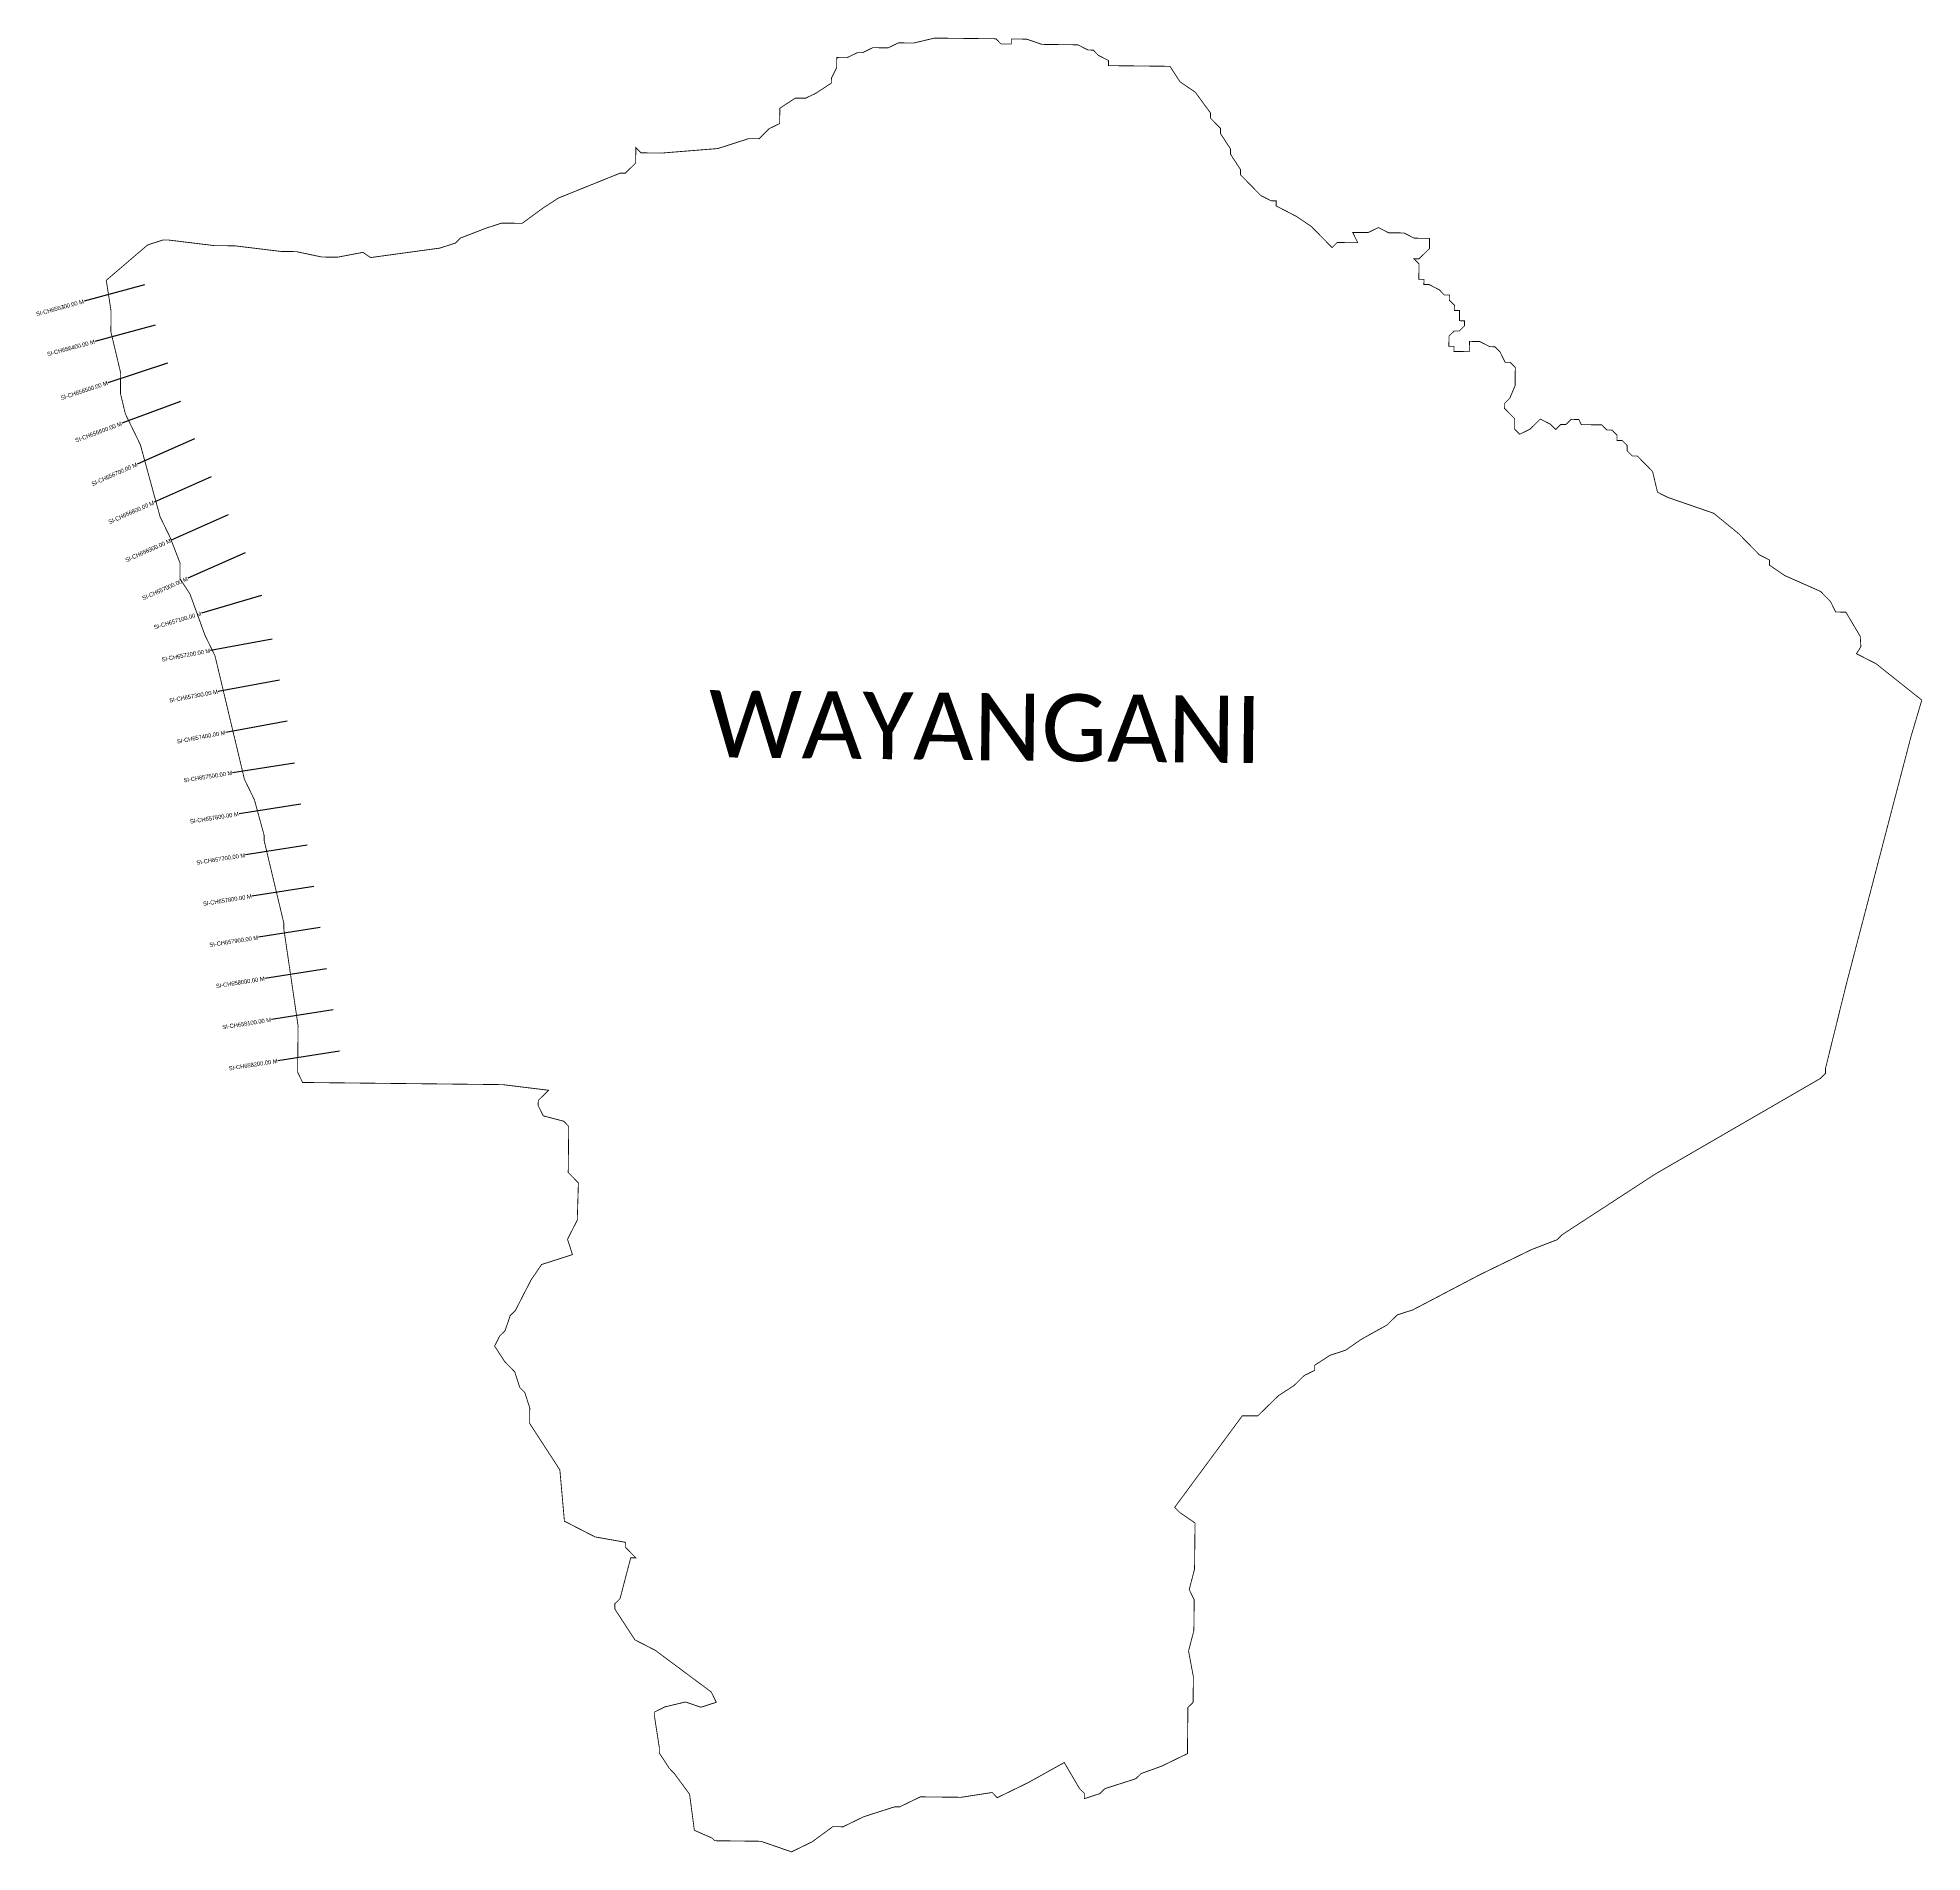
# Model space of a CAD drawing. Header units: metres. Extents: x 333300 to 337824, y 1785479 to 1789835.
import ezdxf
from ezdxf.enums import TextEntityAlignment as Align

# ---------------------------------------------------------------- set-up
doc = ezdxf.new("R2010")
doc.units = ezdxf.units.M
for name, color, linetype in [('CS', 134, 'Continuous'), ('CSMark', 6, 'Continuous'), ('VILLAGE NAME', 250, 'Continuous')]:
    doc.layers.add(name, color=color, linetype=linetype)

msp = doc.modelspace()

# ---------------------------------------------------------------- linework, layer by layer
at = {"color": 6, "const_width": 2}
msp.add_lwpolyline([(333563.9, 1789337.6), (333601, 1789349.5), (333613.3, 1789349.4), (333723.9, 1789335.9), (333773.1, 1789335.4), (333883.8, 1789321.9), (333920.7, 1789321.5), (333982.1, 1789308.5), (334019, 1789308), (334080.7, 1789319.7), (334099, 1789307.2), (334265.4, 1789330), (334302.5, 1789341.9), (334315, 1789354.1), (334376.7, 1789378), (334413.8, 1789389.9), (334463, 1789389.4), (334512.6, 1789425.8), (334549.8, 1789450), (334698.2, 1789509.9), (334710.5, 1789509.8), (334735.4, 1789534.1), (334735.8, 1789571), (334748, 1789558.6), (334797.2, 1789558), (334932.7, 1789568.9), (335006.8, 1789592.7), (335031.5, 1789592.4), (335056.3, 1789616.8), (335081.1, 1789628.8), (335081.5, 1789665.7), (335118.7, 1789689.9), (335143.3, 1789689.7), (335168, 1789701.7), (335205.2, 1789725.9), (335205.4, 1789738.2), (335217.9, 1789762.7), (335218.2, 1789787.3), (335242.8, 1789787), (335267.6, 1789799.1), (335279.9, 1789798.9), (335304.6, 1789811), (335341.5, 1789810.6), (335366.3, 1789822.6), (335403.2, 1789822.2), (335452.6, 1789834), (335600.3, 1789832.4), (335612.4, 1789819.9), (335637.1, 1789819.7), (335637.2, 1789832), (335674.1, 1789831.5), (335710.9, 1789818.9), (335797, 1789817.9), (335821.5, 1789805.3), (335833.9, 1789805.2), (335846, 1789792.7), (335870.5, 1789780.2), (335870.4, 1789767.9), (336018, 1789766.3), (336042.3, 1789729.1), (336078.9, 1789704.1), (336115.3, 1789654.4), (336115.2, 1789642.1), (336139.5, 1789617.2), (336139.4, 1789604.9), (336163.6, 1789567.7), (336163.4, 1789555.4), (336187.6, 1789518.2), (336187.5, 1789505.9), (336236.2, 1789456.1), (336260.7, 1789443.6), (336273, 1789443.4), (336272.9, 1789431.2), (336321.8, 1789406), (336358.5, 1789381), (336406.2, 1789332.2), (336407.2, 1789331.2), (336419.6, 1789343.4), (336468.9, 1789342.8), (336456.8, 1789367.6), (336493.7, 1789367.2), (336518.5, 1789379.2), (336543, 1789366.7), (336579.9, 1789366.3), (336604.4, 1789353.7), (336641.3, 1789353.2), (336641, 1789328.7), (336616.1, 1789304.3), (336603.8, 1789304.4), (336616, 1789292), (336615.6, 1789255.1), (336627.9, 1789255), (336627.7, 1789242.6), (336640.1, 1789242.5), (336664.5, 1789229.9), (336676.7, 1789217.5), (336689, 1789217.3), (336688.9, 1789205), (336701, 1789192.6), (336700.9, 1789180.3), (336713.2, 1789180.1), (336713, 1789155.6), (336725.3, 1789155.4), (336725.1, 1789143.1), (336712.7, 1789130.9), (336700.4, 1789131.1), (336687.9, 1789118.9), (336687.7, 1789094.3), (336700, 1789094.2), (336699.8, 1789081.8), (336736.8, 1789081.4), (336737.1, 1789106), (336761.6, 1789105.8), (336786.1, 1789093.2), (336798.4, 1789093.1), (336810.6, 1789080.6), (336822.7, 1789055.9), (336835, 1789055.8), (336847.1, 1789043.3), (336846.7, 1789000.2), (336834, 1788969.6), (336821.6, 1788957.4), (336821.4, 1788945.1), (336845.8, 1788920.2), (336845.5, 1788895.6), (336857.7, 1788883.2), (336882.4, 1788895.2), (336907.3, 1788919.6), (336931.8, 1788907), (336944, 1788894.5), (336956.4, 1788906.7), (336968.7, 1788906.6), (336981.2, 1788918.8), (336999.6, 1788918.6), (337005.7, 1788906.2), (337054.9, 1788905.6), (337067, 1788893.2), (337079.4, 1788893.1), (337091.5, 1788880.6), (337091.4, 1788868.3), (337103.7, 1788868.2), (337115.9, 1788855.7), (337115.7, 1788843.4), (337127.9, 1788831), (337140.2, 1788830.8), (337176.8, 1788793.5), (337188.5, 1788744.1), (337213, 1788731.6), (337323.3, 1788693.5), (337383.3, 1788644.6), (337433, 1788593.8), (337457.5, 1788581.2), (337457.4, 1788568.9), (337494, 1788543.9), (337579.8, 1788506), (337604.2, 1788481.1), (337616.2, 1788456.4), (337640.8, 1788456.1), (337675.2, 1788398.1), (337676.8, 1788373), (337666.2, 1788356.4), (337713.3, 1788332.2), (337823.1, 1788244.9), (337797.5, 1788159), (337642, 1787563.7), (337591.9, 1787361.2), (337591.8, 1787348.9), (337579.3, 1787336.7), (337183.4, 1787107.5), (336959.8, 1786961.9), (336947.4, 1786949.7), (336885.6, 1786925.8), (336761.8, 1786865.6), (336600.9, 1786781.2), (336563.8, 1786769.3), (336538.9, 1786744.9), (336477, 1786710.4), (336439.8, 1786684.5), (336402.7, 1786672.5), (336365.5, 1786648.4), (336365.4, 1786636), (336340.7, 1786624), (336315.8, 1786599.6), (336278.6, 1786575.4), (336228.8, 1786526.8), (336191.9, 1786527.2), (336029.5, 1786307.4), (336041.7, 1786294.9), (336078.3, 1786269.9), (336077.1, 1786159.1), (336064.3, 1786110), (336076.3, 1786085.3), (336075.5, 1786011.4), (336062.7, 1785962.4), (336074.3, 1785900.7), (336073.6, 1785839.1), (336061.2, 1785827), (336060, 1785716.2), (335998.1, 1785686.1), (335948.6, 1785668.2), (335936.2, 1785656), (335862.1, 1785632.2), (335849.6, 1785620.1), (335812.6, 1785608.1), (335812.7, 1785620.5), (335800.6, 1785632.9), (335764.3, 1785694.8), (335677.6, 1785646.5), (335603.4, 1785610.4), (335591.2, 1785622.9), (335517.2, 1785611.4), (335418.8, 1785612.4), (335369.3, 1785588.4), (335357, 1785588.5), (335282.9, 1785564.7), (335233.4, 1785540.6), (335208.7, 1785540.9), (335159.1, 1785504.5), (335109.6, 1785480.4), (335036, 1785505.8), (334925.3, 1785507.1), (334919.2, 1785513.3), (334876.3, 1785532.2), (334864.9, 1785618.5), (334828.6, 1785668.1), (334816.4, 1785680.6), (334792.2, 1785717.7), (334792.3, 1785730.1), (334780.8, 1785804), (334781, 1785816.3), (334805.7, 1785828.4), (334855.1, 1785840.2), (334891.9, 1785827.5), (334928.9, 1785839.4), (334916.9, 1785864.1), (334782.6, 1785964.1), (334733.6, 1785989.2), (334685.2, 1786063.6), (334685.3, 1786075.9), (334697.8, 1786088), (334723.5, 1786186.2), (334735.7, 1786186.1), (334711.4, 1786211), (334711.5, 1786223.3), (334637.8, 1786236.4), (334564.4, 1786274.1), (334553.4, 1786397.3), (334480.8, 1786508.9), (334481.2, 1786545.8), (334469.3, 1786582.9), (334457.1, 1786595.3), (334445.2, 1786632.4), (334420.9, 1786657.3), (334396.7, 1786694.5), (334409.2, 1786718.9), (334421.7, 1786731.1), (334434.4, 1786767.9), (334446.8, 1786780.1), (334484.5, 1786853.5), (334509.6, 1786890.2), (334583.7, 1786914), (334571.8, 1786951), (334595.2, 1786996.6), (334597.9, 1787086.2), (334573.5, 1787111), (334574.7, 1787221.8), (334562.6, 1787234.2), (334513.5, 1787247.1), (334501.4, 1787271.9), (334501.6, 1787284.1), (334526.4, 1787308.5), (334415.8, 1787322), (333935.8, 1787327.2), (333923.8, 1787352), (333925, 1787462.8), (333890.6, 1787697), (333890.8, 1787709.3), (333843.7, 1787906.8), (333843.7, 1787919.6), (333820.2, 1788005.5), (333796.1, 1788055), (333725.5, 1788351.2), (333701.4, 1788400.7), (333665.5, 1788499.5), (333641.3, 1788536.7), (333641.7, 1788573.6), (333617.8, 1788635.5), (333593.7, 1788684.9), (333546.4, 1788857.8), (333510.3, 1788932), (333498.5, 1788981.4), (333499, 1789030.6), (333475.5, 1789129.4), (333476, 1789178.6), (333464.5, 1789252.6), (333563.9, 1789337.6)], dxfattribs=at)
at = {"layer": 'CS'}
for p, q in [((333556.1, 1789241.6), (333411.3, 1789202.5)), ((333582.2, 1789145.1), (333437.4, 1789105.9)), ((333611.1, 1789053.5), (333468.6, 1789006.8)), ((333642.6, 1788961.7), (333502, 1788909.4)), ((333675.9, 1788872.4), (333538.8, 1788811.5)), ((333716.5, 1788780.9), (333579.4, 1788720.1)), ((333757, 1788689.5), (333619.9, 1788628.7)), ((333797.6, 1788598.1), (333660.4, 1788537.3)), ((333836.9, 1788496), (333693.1, 1788453.3)), ((333862.4, 1788391.3), (333714.9, 1788364)), ((333880.6, 1788292.9), (333733.1, 1788265.6)), ((333898.8, 1788194.6), (333751.3, 1788167.3)), ((333916, 1788094), (333767.8, 1788070.8)), ((333931.5, 1787995.2), (333783.3, 1787972)), ((333947, 1787896.4), (333798.8, 1787873.2)), ((333962.5, 1787797.7), (333814.3, 1787774.4)), ((333978, 1787698.9), (333829.8, 1787675.6)), ((333993.5, 1787600.1), (333845.4, 1787576.8)), ((334009.1, 1787501.3), (333860.9, 1787478)), ((334024.6, 1787402.5), (333876.4, 1787379.2))]:
    msp.add_line(p, q, dxfattribs=at)

# ---------------------------------------------------------------- texts
at = {"layer": 'CSMark'}
for s, rotation, p in [('SI-CH656300.00 M', 15.1202, (333410.3, 1789202.2)), ('SI-CH656400.00 M', 15.1202, (333436.4, 1789105.7)), ('SI-CH656500.00 M', 18.1629, (333467.6, 1789006.5)), ('SI-CH656600.00 M', 20.4059, (333501.1, 1788909.1)), ('SI-CH656700.00 M', 23.9203, (333537.9, 1788811.1)), ('SI-CH656800.00 M', 23.9203, (333578.4, 1788719.7)), ('SI-CH656900.00 M', 23.9203, (333619, 1788628.3)), ('SI-CH657000.00 M', 23.9203, (333659.5, 1788536.9)), ('SI-CH657100.00 M', 16.5258, (333692.2, 1788453)), ('SI-CH657200.00 M', 10.4788, (333713.9, 1788363.8)), ('SI-CH657300.00 M', 10.4788, (333732.1, 1788265.5)), ('SI-CH657400.00 M', 10.4788, (333750.3, 1788167.1)), ('SI-CH657500.00 M', 8.9213, (333766.8, 1788070.6)), ('SI-CH657600.00 M', 8.9213, (333782.3, 1787971.8)), ('SI-CH657700.00 M', 8.9213, (333797.8, 1787873)), ('SI-CH657800.00 M', 8.9213, (333813.4, 1787774.2)), ('SI-CH657900.00 M', 8.9213, (333828.9, 1787675.4)), ('SI-CH658000.00 M', 8.9213, (333844.4, 1787576.7)), ('SI-CH658100.00 M', 8.9213, (333859.9, 1787477.9)), ('SI-CH658200.00 M', 8.9213, (333875.4, 1787379.1))]:
    msp.add_text(s, height=10, rotation=rotation, dxfattribs=at).set_placement(p, align=Align.MIDDLE_RIGHT)
at = {"layer": 'VILLAGE NAME', "insert": (334911.8, 1788269), "char_height": 161.109, "attachment_point": 1, "rotation": 359.3742}
msp.add_mtext_dynamic_manual_height_columns('{\\fCalibri|b0|i0|c0|p34;WAYANGANI}', width=1589.786, gutter_width=805.5, heights=[0], dxfattribs=at)

doc.saveas('drawing.dxf')
